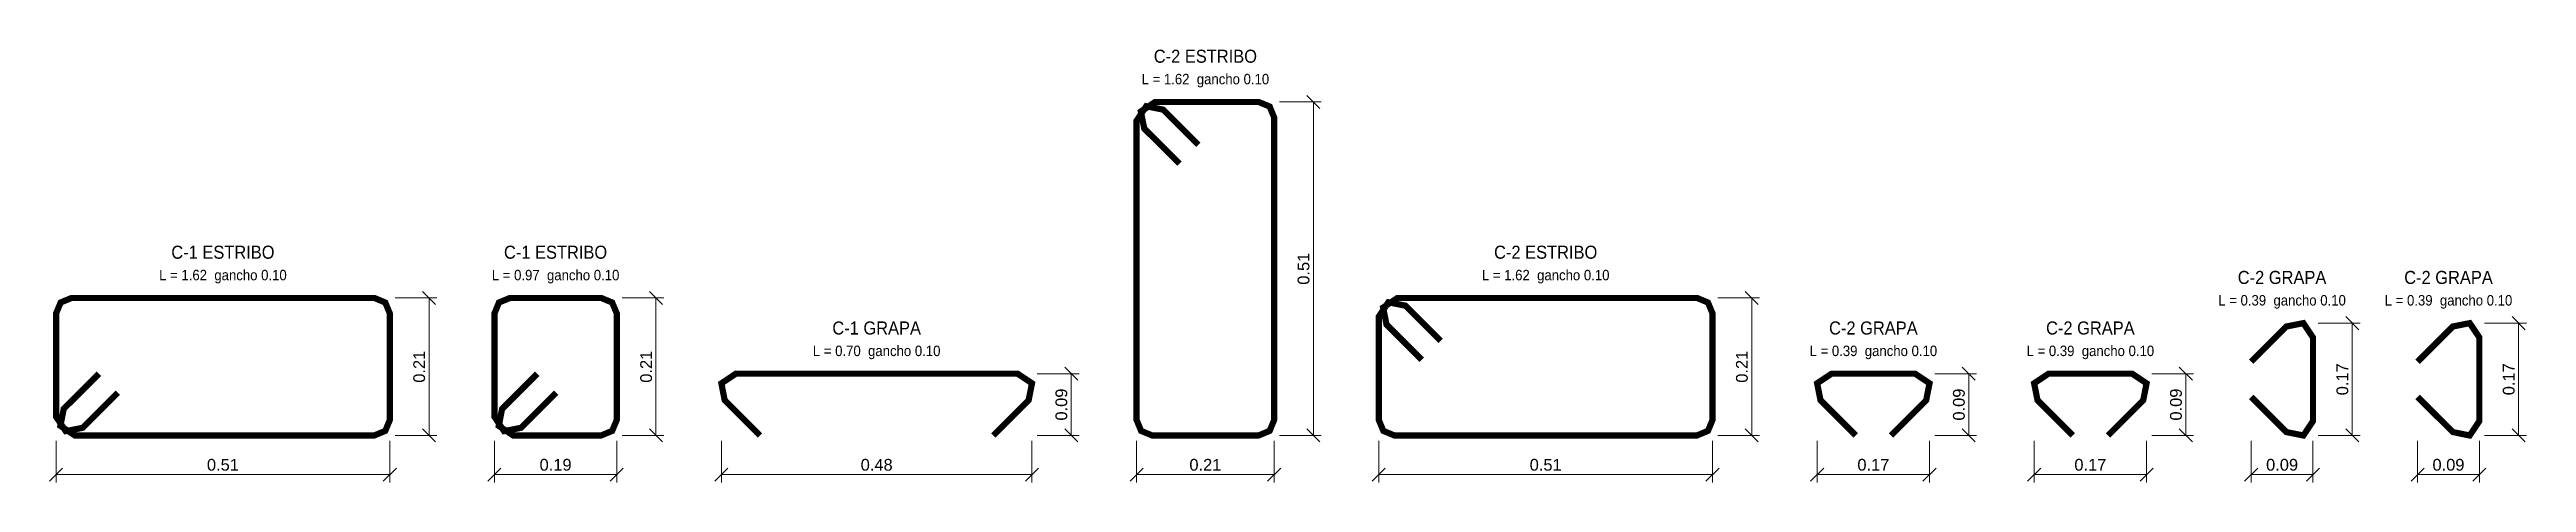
# Model space of a CAD drawing. Header units: metres. Extents: x 200 to 604, y -2 to 12.
# Drawn here: x 599.99 to 603.779, y -0.072 to 0.591 of the extents above; entities that cross this region are included whole.
import ezdxf
from ezdxf.enums import TextEntityAlignment as Align

# ---------------------------------------------------------------- set-up
doc = ezdxf.new("R2010")
doc.units = ezdxf.units.M
for name, color, linetype, lineweight in [('E-ACERO', 1, 'Continuous', 35), ('E-ACERO-TXT', 7, 'Continuous', 18), ('E-COTA', 7, 'Continuous', 13), ('E-TITULO', 7, 'Continuous', 35)]:
    doc.layers.add(name, color=color, linetype=linetype, lineweight=lineweight)
doc.styles.add('ARIAL', font='arial.ttf')
doc.dimstyles.new('COTA10', dxfattribs={"dimtxt": 0.018, "dimasz": 0.012, "dimexe": 0.012, "dimexo": 0.008, "dimgap": 0.006, "dimtad": 1, "dimzin": 0, "dimdsep": 46, "dimtxsty": 'ARIAL', "dimtsz": 0.01, "dimcen": 2.5, "dimclrd": 7, "dimclre": 7, "dimclrt": 7, "dimazin": 3, "dimtfac": 1, "dimtmove": 2, "dimatfit": 3, "dimlwd": 13, "dimlwe": 13})

msp = doc.modelspace()

# ---------------------------------------------------------------- texts
at = {"layer": 'E-ACERO-TXT', "style": 'ARIAL', "width": 0.9}
for s, p in [('L = 1.62  gancho 0.10', (601.7579, 0.5455)), ('L = 1.62  gancho 0.10', (600.2552, 0.2455)), ('L = 0.97  gancho 0.10', (600.764, 0.2455)), ('L = 1.62  gancho 0.10', (602.2784, 0.2455)), ('L = 0.39  gancho 0.10', (603.4047, 0.2069)), ('L = 0.39  gancho 0.10', (603.6593, 0.2069)), ('L = 0.70  gancho 0.10', (601.2551, 0.1295)), ('L = 0.39  gancho 0.10', (602.7796, 0.1295)), ('L = 0.39  gancho 0.10', (603.1115, 0.1295))]:
    msp.add_text(s, height=0.016, dxfattribs=at).set_placement(p, align=Align.MIDDLE_CENTER)
at = {"layer": 'E-TITULO', "style": 'ARIAL', "width": 0.9}
for s, p in [('C-2 ESTRIBO', (601.7579, 0.5805)), ('C-1 ESTRIBO', (600.2552, 0.2805)), ('C-1 ESTRIBO', (600.764, 0.2805)), ('C-2 ESTRIBO', (602.2784, 0.2805)), ('C-2 GRAPA', (603.4047, 0.2419)), ('C-2 GRAPA', (603.6593, 0.2419)), ('C-1 GRAPA', (601.2551, 0.1645)), ('C-2 GRAPA', (602.7796, 0.1645)), ('C-2 GRAPA', (603.1115, 0.1645))]:
    msp.add_text(s, height=0.02, dxfattribs=at).set_placement(p, align=Align.MIDDLE_CENTER)

# ---------------------------------------------------------------- blocks, each defined once
blk = doc.blocks.new('_OBLIQUE')
at = {"color": 0, "linetype": 'BYBLOCK'}
blk.add_line((-0.5, -0.5), (0.5, 0.5), dxfattribs=at)
blk = doc.blocks.new('*D43')
at = {"color": 7, "lineweight": 13}
for p, q in [((600, -0.008), (600, -0.072)), ((600.5105, -0.008), (600.5105, -0.072)), ((600, -0.06), (600.5105, -0.06))]:
    blk.add_line(p, q, dxfattribs=at)
at = {"layer": 'Defpoints'}
for p in [(600, 0), (600.5105, 0), (600, -0.06)]:
    blk.add_point(p, dxfattribs=at)
at = {"layer": 'E-COTA', "color": 7, "xscale": 0.02, "yscale": 0.02}
for p in [(600, -0.06), (600.5105, -0.06)]:
    blk.add_blockref('_OBLIQUE', p, dxfattribs=at)
at = {"layer": 'E-COTA', "color": 7, "insert": (600.2552, -0.045), "char_height": 0.018, "attachment_point": 5, "style": 'ARIAL'}
blk.add_mtext('0.51', dxfattribs=at)
blk = doc.blocks.new('*D44')
at = {"color": 7, "lineweight": 13}
for p, q in [((600.5185, 0.2105), (600.5825, 0.2105)), ((600.5705, 0), (600.5705, 0.2105)), ((600.5185, 0), (600.5825, 0))]:
    blk.add_line(p, q, dxfattribs=at)
at = {"layer": 'Defpoints'}
for p in [(600.5105, 0.2105), (600.5105, 0), (600.5705, 0)]:
    blk.add_point(p, dxfattribs=at)
at = {"layer": 'E-COTA', "color": 7, "xscale": 0.02, "yscale": 0.02, "rotation": 90}
for p in [(600.5705, 0.2105), (600.5705, 0)]:
    blk.add_blockref('_OBLIQUE', p, dxfattribs=at)
at = {"layer": 'E-COTA', "color": 7, "insert": (600.5555, 0.1052), "char_height": 0.018, "attachment_point": 5, "rotation": 90, "style": 'ARIAL'}
blk.add_mtext('0.21', dxfattribs=at)
blk = doc.blocks.new('*D45')
at = {"color": 7, "lineweight": 13}
for p, q in [((600.6705, -0.008), (600.6705, -0.072)), ((600.8576, -0.008), (600.8576, -0.072)), ((600.6705, -0.06), (600.8576, -0.06))]:
    blk.add_line(p, q, dxfattribs=at)
at = {"layer": 'Defpoints'}
for p in [(600.6705, 0), (600.8576, 0), (600.6705, -0.06)]:
    blk.add_point(p, dxfattribs=at)
at = {"layer": 'E-COTA', "color": 7, "xscale": 0.02, "yscale": 0.02}
for p in [(600.6705, -0.06), (600.8576, -0.06)]:
    blk.add_blockref('_OBLIQUE', p, dxfattribs=at)
at = {"layer": 'E-COTA', "color": 7, "insert": (600.764, -0.045), "char_height": 0.018, "attachment_point": 5, "style": 'ARIAL'}
blk.add_mtext('0.19', dxfattribs=at)
blk = doc.blocks.new('*D46')
at = {"color": 7, "lineweight": 13}
for p, q in [((600.8656, 0.2105), (600.9296, 0.2105)), ((600.9176, 0), (600.9176, 0.2105)), ((600.8656, 0), (600.9296, 0))]:
    blk.add_line(p, q, dxfattribs=at)
at = {"layer": 'Defpoints'}
for p in [(600.8576, 0.2105), (600.8576, 0), (600.9176, 0)]:
    blk.add_point(p, dxfattribs=at)
at = {"layer": 'E-COTA', "color": 7, "xscale": 0.02, "yscale": 0.02, "rotation": 90}
for p in [(600.9176, 0.2105), (600.9176, 0)]:
    blk.add_blockref('_OBLIQUE', p, dxfattribs=at)
at = {"layer": 'E-COTA', "color": 7, "insert": (600.9026, 0.1052), "char_height": 0.018, "attachment_point": 5, "rotation": 90, "style": 'ARIAL'}
blk.add_mtext('0.21', dxfattribs=at)
blk = doc.blocks.new('*D49')
at = {"color": 7, "lineweight": 13}
for p, q in [((601.6527, -0.008), (601.6527, -0.072)), ((601.8631, -0.008), (601.8631, -0.072)), ((601.6527, -0.06), (601.8631, -0.06))]:
    blk.add_line(p, q, dxfattribs=at)
at = {"layer": 'Defpoints'}
for p in [(601.6527, 0), (601.8631, 0), (601.6527, -0.06)]:
    blk.add_point(p, dxfattribs=at)
at = {"layer": 'E-COTA', "color": 7, "xscale": 0.02, "yscale": 0.02}
for p in [(601.6527, -0.06), (601.8631, -0.06)]:
    blk.add_blockref('_OBLIQUE', p, dxfattribs=at)
at = {"layer": 'E-COTA', "color": 7, "insert": (601.7579, -0.045), "char_height": 0.018, "attachment_point": 5, "style": 'ARIAL'}
blk.add_mtext('0.21', dxfattribs=at)
blk = doc.blocks.new('*D50')
at = {"color": 7, "lineweight": 13}
for p, q in [((601.8711, 0.5105), (601.9351, 0.5105)), ((601.9231, 0), (601.9231, 0.5105)), ((601.8711, 0), (601.9351, 0))]:
    blk.add_line(p, q, dxfattribs=at)
at = {"layer": 'Defpoints'}
for p in [(601.8631, 0.5105), (601.8631, 0), (601.9231, 0)]:
    blk.add_point(p, dxfattribs=at)
at = {"layer": 'E-COTA', "color": 7, "xscale": 0.02, "yscale": 0.02, "rotation": 90}
for p in [(601.9231, 0.5105), (601.9231, 0)]:
    blk.add_blockref('_OBLIQUE', p, dxfattribs=at)
at = {"layer": 'E-COTA', "color": 7, "insert": (601.9081, 0.2552), "char_height": 0.018, "attachment_point": 5, "rotation": 90, "style": 'ARIAL'}
blk.add_mtext('0.51', dxfattribs=at)
blk = doc.blocks.new('*D51')
at = {"color": 7, "lineweight": 13}
for p, q in [((602.0231, -0.008), (602.0231, -0.072)), ((602.5336, -0.008), (602.5336, -0.072)), ((602.0231, -0.06), (602.5336, -0.06))]:
    blk.add_line(p, q, dxfattribs=at)
at = {"layer": 'Defpoints'}
for p in [(602.0231, 0), (602.5336, 0), (602.0231, -0.06)]:
    blk.add_point(p, dxfattribs=at)
at = {"layer": 'E-COTA', "color": 7, "xscale": 0.02, "yscale": 0.02}
for p in [(602.0231, -0.06), (602.5336, -0.06)]:
    blk.add_blockref('_OBLIQUE', p, dxfattribs=at)
at = {"layer": 'E-COTA', "color": 7, "insert": (602.2784, -0.045), "char_height": 0.018, "attachment_point": 5, "style": 'ARIAL'}
blk.add_mtext('0.51', dxfattribs=at)
blk = doc.blocks.new('*D52')
at = {"color": 7, "lineweight": 13}
for p, q in [((602.5416, 0.2105), (602.6056, 0.2105)), ((602.5936, 0), (602.5936, 0.2105)), ((602.5416, 0), (602.6056, 0))]:
    blk.add_line(p, q, dxfattribs=at)
at = {"layer": 'Defpoints'}
for p in [(602.5336, 0.2105), (602.5336, 0), (602.5936, 0)]:
    blk.add_point(p, dxfattribs=at)
at = {"layer": 'E-COTA', "color": 7, "xscale": 0.02, "yscale": 0.02, "rotation": 90}
for p in [(602.5936, 0.2105), (602.5936, 0)]:
    blk.add_blockref('_OBLIQUE', p, dxfattribs=at)
at = {"layer": 'E-COTA', "color": 7, "insert": (602.5786, 0.1052), "char_height": 0.018, "attachment_point": 5, "rotation": 90, "style": 'ARIAL'}
blk.add_mtext('0.21', dxfattribs=at)
blk = doc.blocks.new('*D53')
at = {"color": 7, "lineweight": 13}
for p, q in [((602.6936, -0.008), (602.6936, -0.072)), ((602.8655, -0.008), (602.8655, -0.072)), ((602.6936, -0.06), (602.8655, -0.06))]:
    blk.add_line(p, q, dxfattribs=at)
at = {"layer": 'Defpoints'}
for p in [(602.6936, 0), (602.8655, 0), (602.6936, -0.06)]:
    blk.add_point(p, dxfattribs=at)
at = {"layer": 'E-COTA', "color": 7, "xscale": 0.02, "yscale": 0.02}
for p in [(602.6936, -0.06), (602.8655, -0.06)]:
    blk.add_blockref('_OBLIQUE', p, dxfattribs=at)
at = {"layer": 'E-COTA', "color": 7, "insert": (602.7796, -0.045), "char_height": 0.018, "attachment_point": 5, "style": 'ARIAL'}
blk.add_mtext('0.17', dxfattribs=at)
blk = doc.blocks.new('*D55')
at = {"color": 7, "lineweight": 13}
for p, q in [((603.0255, -0.008), (603.0255, -0.072)), ((603.1975, -0.008), (603.1975, -0.072)), ((603.0255, -0.06), (603.1975, -0.06))]:
    blk.add_line(p, q, dxfattribs=at)
at = {"layer": 'Defpoints'}
for p in [(603.0255, 0), (603.1975, 0), (603.0255, -0.06)]:
    blk.add_point(p, dxfattribs=at)
at = {"layer": 'E-COTA', "color": 7, "xscale": 0.02, "yscale": 0.02}
for p in [(603.0255, -0.06), (603.1975, -0.06)]:
    blk.add_blockref('_OBLIQUE', p, dxfattribs=at)
at = {"layer": 'E-COTA', "color": 7, "insert": (603.1115, -0.045), "char_height": 0.018, "attachment_point": 5, "style": 'ARIAL'}
blk.add_mtext('0.17', dxfattribs=at)
blk = doc.blocks.new('*D60')
at = {"color": 7, "lineweight": 13}
for p, q in [((603.7145, 0.1719), (603.7785, 0.1719)), ((603.7665, 0), (603.7665, 0.1719)), ((603.7145, 0), (603.7785, 0))]:
    blk.add_line(p, q, dxfattribs=at)
at = {"layer": 'Defpoints'}
for p in [(603.7065, 0.1719), (603.7065, 0), (603.7665, 0)]:
    blk.add_point(p, dxfattribs=at)
at = {"layer": 'E-COTA', "color": 7, "xscale": 0.02, "yscale": 0.02, "rotation": 90}
for p in [(603.7665, 0.1719), (603.7665, 0)]:
    blk.add_blockref('_OBLIQUE', p, dxfattribs=at)
at = {"layer": 'E-COTA', "color": 7, "insert": (603.7515, 0.086), "char_height": 0.018, "attachment_point": 5, "rotation": 90, "style": 'ARIAL'}
blk.add_mtext('0.17', dxfattribs=at)

# ---------------------------------------------------------------- dimensions: what is measured, and where the dimension line sits
at = {"layer": 'E-COTA'}
for base, p1, p2, picture, middle in [((601.9231, 0), (601.8631, 0), (601.8631, 0.5105), '*D50', (601.9081, 0.2552)), ((600.5705, 0), (600.5105, 0), (600.5105, 0.2105), '*D44', (600.5555, 0.1052)), ((600.9176, 0), (600.8576, 0), (600.8576, 0.2105), '*D46', (600.9026, 0.1052)), ((602.5936, 0), (602.5336, 0), (602.5336, 0.2105), '*D52', (602.5786, 0.1052)), ((603.7665, 0), (603.7065, 0), (603.7065, 0.1719), '*D60', (603.7515, 0.086))]:
    dim = msp.add_linear_dim(base=base, p1=p1, p2=p2, angle=90, dimstyle='COTA10', override={"dimdec": 2}, dxfattribs=at)
    dim.commit()
    dim.dimension.update_dxf_attribs({"geometry": picture, "text_midpoint": middle})
for base, p1, p2 in [((603.512, 0), (603.452, 0), (603.452, 0.1719)), ((601.5527, 0), (601.4927, 0), (601.4927, 0.0945)), ((602.9255, 0), (602.8655, 0), (602.8655, 0.0945)), ((603.2575, 0), (603.1975, 0), (603.1975, 0.0945))]:
    msp.add_linear_dim(base=base, p1=p1, p2=p2, angle=90, dimstyle='COTA10', override={"dimdec": 2}, dxfattribs=at).render()
for base, p1, p2, picture, middle in [((600, -0.06), (600, 0), (600.5105, 0), '*D43', (600.2552, -0.045)), ((600.6705, -0.06), (600.6705, 0), (600.8576, 0), '*D45', (600.764, -0.045)), ((601.6527, -0.06), (601.6527, 0), (601.8631, 0), '*D49', (601.7579, -0.045)), ((602.0231, -0.06), (602.0231, 0), (602.5336, 0), '*D51', (602.2784, -0.045)), ((602.6936, -0.06), (602.6936, 0), (602.8655, 0), '*D53', (602.7796, -0.045)), ((603.0255, -0.06), (603.0255, 0), (603.1975, 0), '*D55', (603.1115, -0.045))]:
    dim = msp.add_linear_dim(base=base, p1=p1, p2=p2, dimstyle='COTA10', override={"dimdec": 2}, dxfattribs=at)
    dim.commit()
    dim.dimension.update_dxf_attribs({"geometry": picture, "text_midpoint": middle})
for base, p1, p2 in [((601.0176, -0.06), (601.0176, 0), (601.4927, 0)), ((603.3575, -0.06), (603.3575, 0), (603.452, 0)), ((603.612, -0.06), (603.612, 0), (603.7065, 0))]:
    msp.add_linear_dim(base=base, p1=p1, p2=p2, dimstyle='COTA10', override={"dimdec": 2}, dxfattribs=at).render()

# ---------------------------------------------------------------- linework, layer by layer
at = {"layer": 'E-ACERO', "const_width": 0.0095}
for points in [[(601.7472, 0.4449), (601.6933, 0.4987), (601.6674, 0.5039), (601.6527, 0.4819), (601.6527, 0.0238), (601.6596, 0.007), (601.6765, 0), (601.8393, 0), (601.8562, 0.007), (601.8631, 0.0238), (601.8631, 0.4867), (601.8562, 0.5035), (601.8393, 0.5105), (601.6812, 0.5105), (601.6592, 0.4958), (601.6644, 0.4698), (601.7183, 0.4159)], [(600.0656, 0.0945), (600.0117, 0.0407), (600.0066, 0.0147), (600.0286, 0), (600.4867, 0), (600.5035, 0.007), (600.5105, 0.0238), (600.5105, 0.1867), (600.5035, 0.2035), (600.4867, 0.2105), (600.0238, 0.2105), (600.007, 0.2035), (600, 0.1867), (600, 0.0286), (600.0147, 0.0066), (600.0407, 0.0117), (600.0945, 0.0656)], [(600.7361, 0.0945), (600.6822, 0.0407), (600.6771, 0.0147), (600.6991, 0), (600.8338, 0), (600.8506, 0.007), (600.8576, 0.0238), (600.8576, 0.1867), (600.8506, 0.2035), (600.8338, 0.2105), (600.6943, 0.2105), (600.6774, 0.2035), (600.6705, 0.1867), (600.6705, 0.0286), (600.6852, 0.0066), (600.7111, 0.0117), (600.765, 0.0656)], [(602.1177, 0.1449), (602.0638, 0.1987), (602.0378, 0.2039), (602.0231, 0.1819), (602.0231, 0.0238), (602.0301, 0.007), (602.047, 0), (602.5098, 0), (602.5266, 0.007), (602.5336, 0.0238), (602.5336, 0.1867), (602.5266, 0.2035), (602.5098, 0.2105), (602.0517, 0.2105), (602.0297, 0.1958), (602.0349, 0.1698), (602.0888, 0.1159)], [(603.3575, 0.1129), (603.4113, 0.1668), (603.4373, 0.1719), (603.452, 0.1499), (603.452, 0.022), (603.4373, 0), (603.4113, 0.0052), (603.3575, 0.059)], [(603.612, 0.1129), (603.6659, 0.1668), (603.6918, 0.1719), (603.7065, 0.1499), (603.7065, 0.022), (603.6918, 0), (603.6659, 0.0052), (603.612, 0.059)], [(601.0766, 0), (601.0227, 0.0539), (601.0176, 0.0798), (601.0396, 0.0945), (601.4707, 0.0945), (601.4927, 0.0798), (601.4875, 0.0539), (601.4336, 0)], [(602.7527, 0), (602.6988, 0.0539), (602.6936, 0.0798), (602.7156, 0.0945), (602.8435, 0.0945), (602.8655, 0.0798), (602.8604, 0.0539), (602.8065, 0)], [(603.0846, 0), (603.0307, 0.0539), (603.0255, 0.0798), (603.0475, 0.0945), (603.1755, 0.0945), (603.1975, 0.0798), (603.1923, 0.0539), (603.1384, 0)]]:
    msp.add_lwpolyline(points, dxfattribs=at)

msp.set_redraw_order([(e.dxf.handle, doc.entitydb.next_handle()) for e in msp.query("TEXT MTEXT ATTDEF DIMENSION ARC_DIMENSION")])  # texts and dimensions are drawn at this point

doc.saveas('drawing.dxf')
